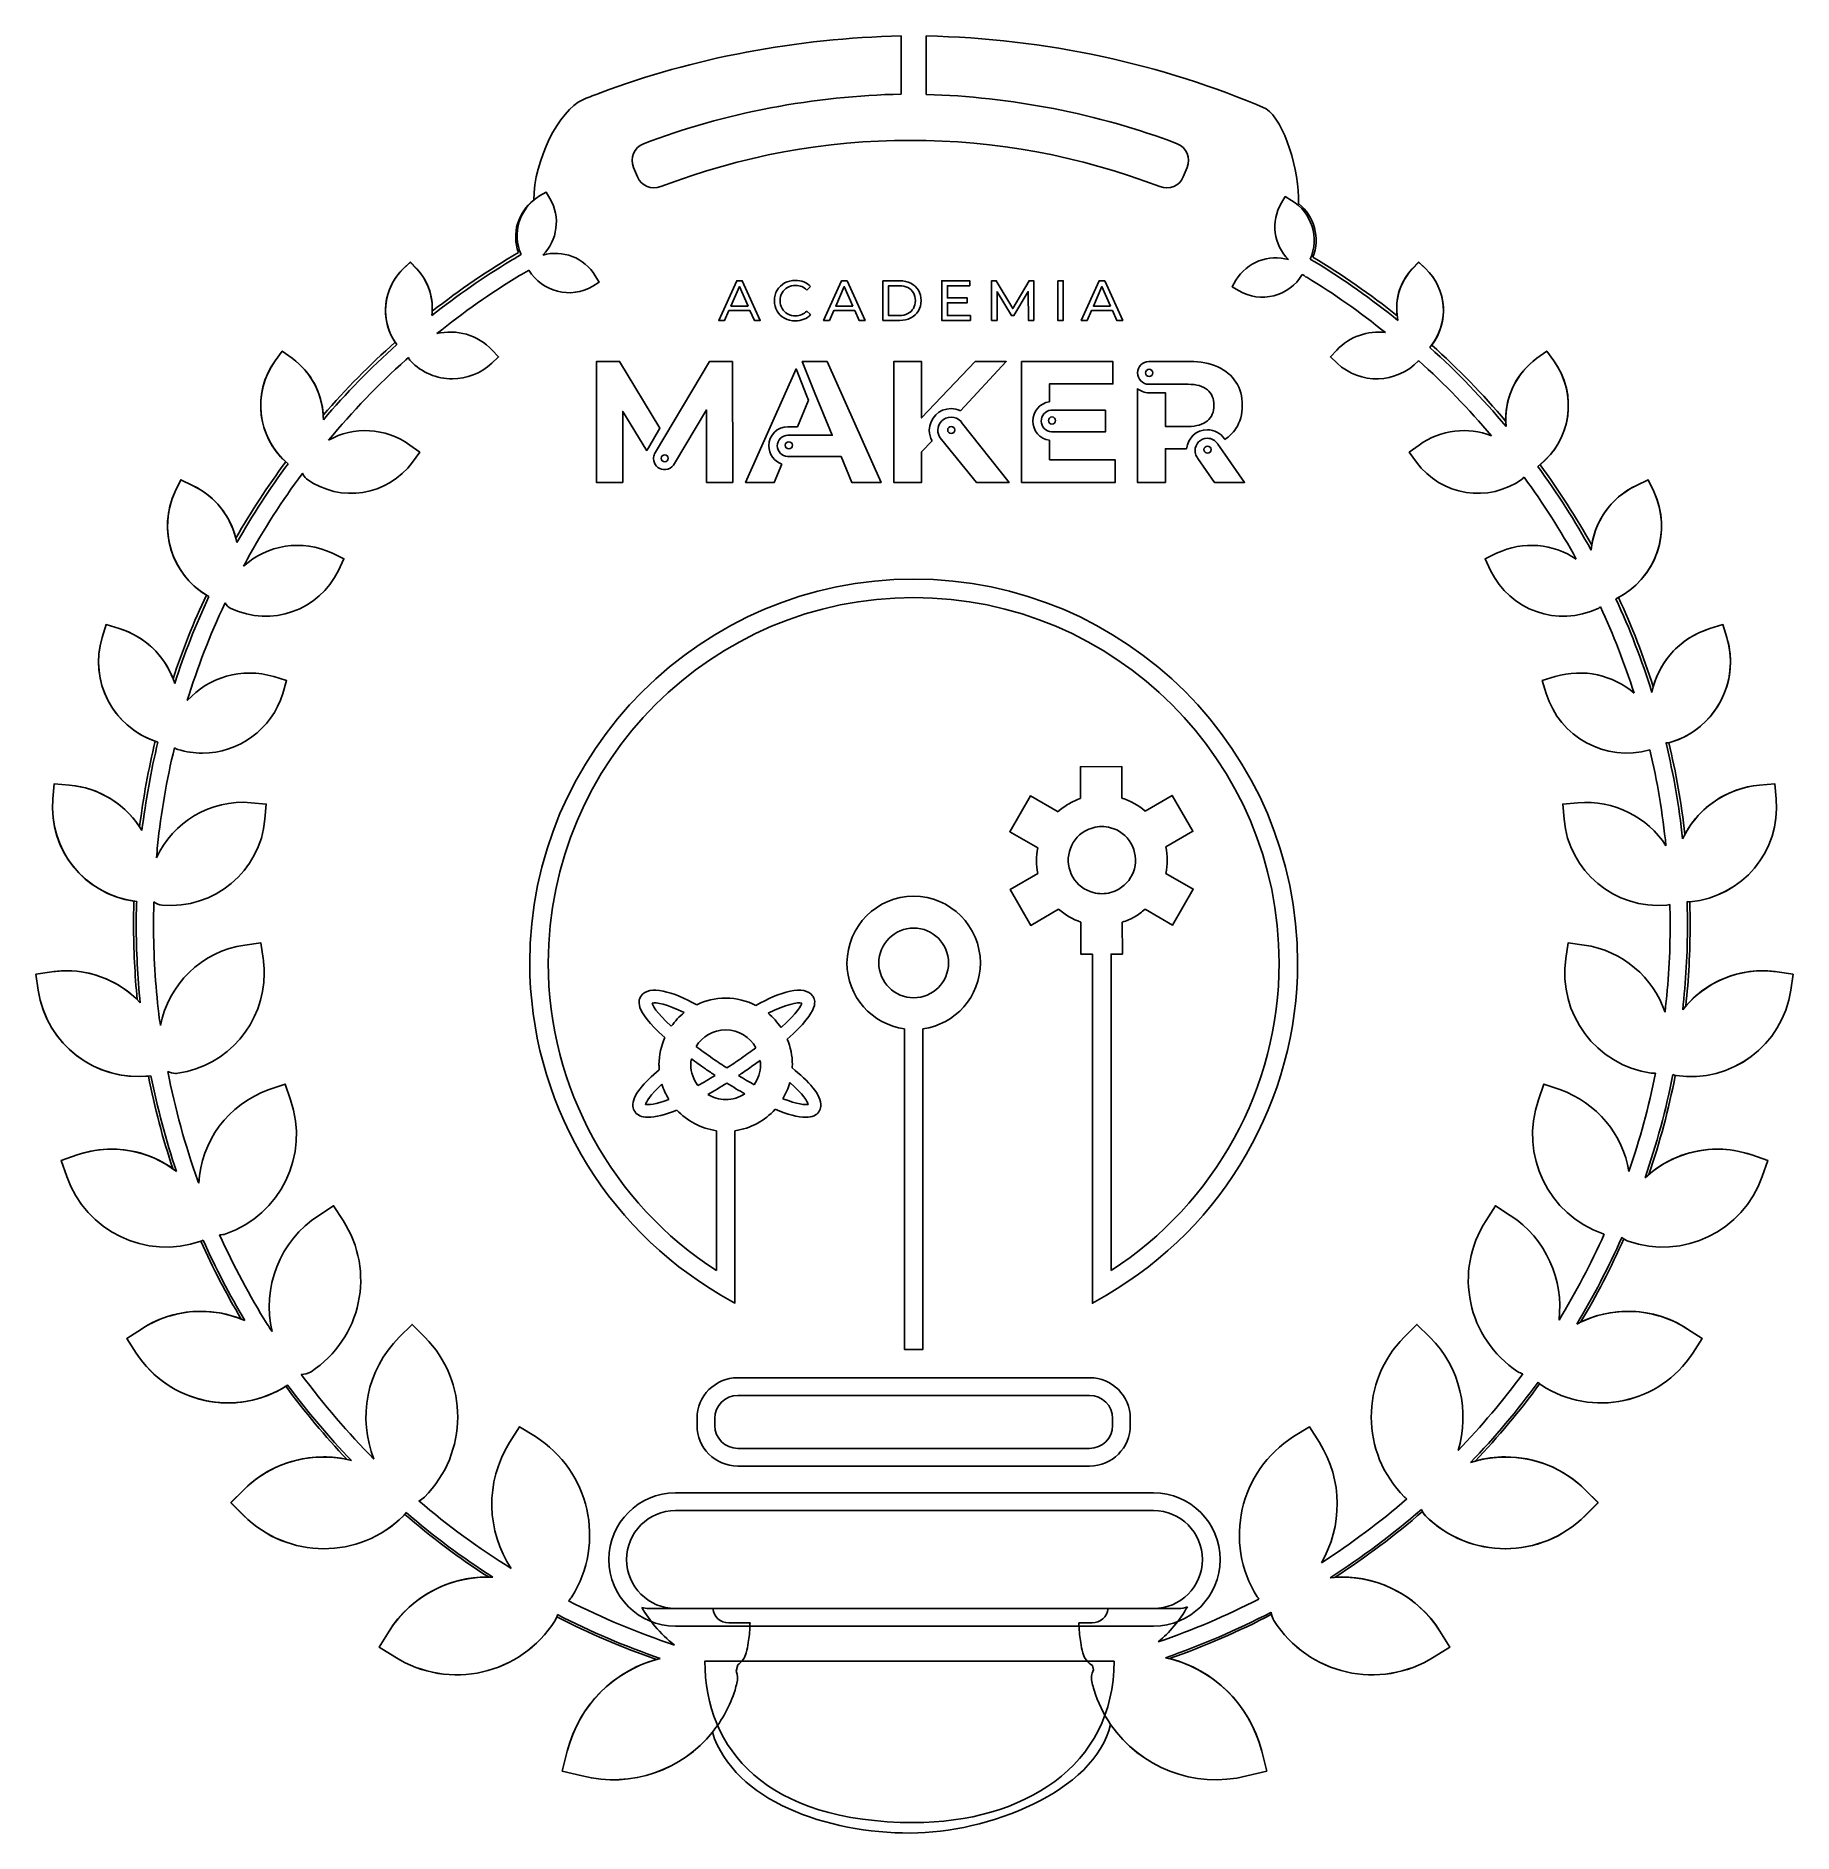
# Model space of a CAD drawing. Extents: x 56.4 to 126.1, y 203.2 to 274.6.
import ezdxf

# ---------------------------------------------------------------- set-up
doc = ezdxf.new("R2010")
doc.units = 0
doc.layers.add('Capa_1', color=7, linetype='CONTINUOUS')

msp = doc.modelspace()

# ---------------------------------------------------------------- linework, layer by layer
at = {"layer": 'Capa_1', "color": 3}
for points in [[(90.726964, 274.5511), (90.726964, 272.240709)], [(91.73105, 272.23008), (91.73105, 274.5511)], [(101.934894, 268.956347), (102.090786, 269.331905)], [(70.976149, 265.318039), (71.241874, 265.569592), (71.493427, 265.303867)], [(111.029778, 265.303867), (111.281331, 265.569592), (111.547056, 265.318039)], [(65.874227, 261.64749), (66.157667, 262.03722), (66.547398, 261.75378)], [(115.975807, 261.75378), (116.365537, 262.03722), (116.648978, 261.64749)], [(114.735757, 259.255964), (114.735757, 259.312652)], [(61.909609, 256.460536), (62.132818, 256.924669), (62.593408, 256.70146)], [(119.929797, 256.70146), (120.390387, 256.924669), (120.613596, 256.460536)], [(59.007891, 250.664186), (59.163783, 251.174378), (59.673975, 251.018486)], [(122.84923, 251.018486), (123.359422, 251.174378), (123.515314, 250.664186)], [(57.048611, 244.25844), (57.101756, 244.857207), (57.704067, 244.804062)], [(124.819138, 244.804062), (125.421448, 244.857207), (125.474594, 244.25844)], [(122.066226, 240.169817), (122.044968, 240.169817)], [(56.467559, 236.658702), (56.375441, 237.2929), (57.009638, 237.385018)], [(125.513567, 237.385018), (126.147764, 237.2929), (126.055646, 236.658702)], [(57.60132, 229.260916), (57.381653, 229.895113), (58.012308, 230.114779)], [(124.510897, 230.114779), (125.141551, 229.895113), (124.921885, 229.260916)], [(62.922907, 226.69224), (62.919364, 226.688697)], [(60.361317, 222.242231), (59.982216, 222.823283), (60.563269, 223.202384)], [(121.959936, 223.202384), (122.540989, 222.823283), (122.161887, 222.242231)], [(116.160043, 220.970293), (116.08564, 221.023438)], [(64.623548, 215.801054), (64.116899, 216.307704), (64.627091, 216.817896)], [(117.896114, 216.817896), (118.406306, 216.307704), (117.899657, 215.801054)], [(74.303027, 213.356384), (74.342, 213.356384)], [(70.625392, 210.181855), (70.001824, 210.575128), (70.395097, 211.198696)], [(112.128108, 211.198696), (112.524924, 210.575128), (111.897813, 210.181855)], [(78.062151, 205.455491), (77.275605, 205.650356), (77.474013, 206.436902)], [(105.049192, 206.436902), (105.2476, 205.650356), (104.461053, 205.455491)]]:
    msp.add_lwpolyline(points, dxfattribs=at)
at = {"layer": 'Capa_1', "color": 7}
for points in [[(76.375329, 268.195665), (76.630425, 268.348014), (76.782774, 268.096461)], [(105.831841, 267.919311), (105.980647, 268.170864), (106.235743, 268.022058)], [(70.975795, 265.318748), (71.24152, 265.570301), (71.493073, 265.304576)], [(107.15338, 265.584473), (107.164009, 265.577387)], [(111.029423, 265.304576), (111.280976, 265.570301), (111.546701, 265.318748)], [(78.586161, 265.021136), (78.73851, 264.769583), (78.483414, 264.617234)], [(90.00986, 264.827334), (90.672756, 264.827334)], [(90.672756, 263.254241), (90.00986, 263.254241), (90.00986, 264.827334)], [(104.127657, 264.440083), (103.872561, 264.592433), (104.02491, 264.847529)], [(106.841596, 264.967991), (106.791994, 264.985706), (106.760107, 265.017593)], [(87.129046, 264.600581), (86.983074, 264.458861)], [(90.659292, 264.63176), (90.234486, 264.63176), (90.234486, 263.449815), (90.659292, 263.449815)], [(86.983074, 263.625193), (87.129046, 263.483473)], [(65.873873, 261.648199), (66.157313, 262.037929), (66.547043, 261.754489)], [(74.493995, 262.073359), (74.745548, 261.807634), (74.479823, 261.556081)], [(108.042673, 261.556081), (107.776948, 261.807634), (108.028501, 262.073359)], [(115.975453, 261.754489), (116.365183, 262.037929), (116.648623, 261.648199)], [(71.167117, 261.77929), (71.067913, 261.694258)], [(79.553046, 261.623043), (78.633992, 261.623043), (78.633992, 256.822631), (79.676697, 256.822631), (79.676697, 259.640734), (80.628347, 258.076853)], [(80.637205, 258.096694), (80.647479, 258.116535), (80.693184, 258.192355), (81.15094, 258.971107), (79.553046, 261.623398), (79.553046, 261.623043)], [(84.031754, 261.623043), (83.119431, 261.623043), (81.349702, 258.639482), (81.348639, 258.641253), (80.981939, 258.018394), (80.94332, 257.953911), (80.941549, 257.950368)], [(81.729512, 257.575164), (82.996135, 259.702382), (83.003575, 256.821568), (84.045926, 256.821568), (84.032463, 261.622689), (84.031754, 261.623043)], [(86.99016, 260.242336), (86.561103, 261.327911), (84.55293, 256.822631), (85.691296, 256.822631), (85.992805, 257.552843)], [(86.215306, 257.851164), (88.346067, 257.851164), (88.771581, 256.822277), (89.937583, 256.822277), (87.790524, 261.623398), (87.79017, 261.623043)], [(87.79017, 261.623043), (86.807341, 261.623043), (87.30159, 260.370947), (87.996018, 258.694044), (86.473591, 258.694044), (86.474299, 258.695816), (86.238335, 258.697587), (86.234792, 258.697587)], [(93.667655, 261.623043), (91.5415, 259.380323), (91.5415, 261.623043), (90.4375, 261.623043), (90.4375, 256.822631), (91.5415, 256.822631), (91.5415, 258.035755), (91.959219, 258.471544)], [(93.085894, 259.668369), (94.90239, 261.623043), (93.667655, 261.623043)], [(96.616849, 260.021961), (96.616849, 260.731978), (99.140883, 260.731978), (99.140883, 261.623043), (95.512495, 261.623043), (95.512495, 256.822631), (99.229812, 256.822631), (99.229812, 257.713696), (96.616849, 257.713696)], [(102.193178, 261.623043), (101.867577, 261.623043), (101.867577, 261.622335), (100.563398, 261.622335)], [(100.1145, 260.553765), (100.1145, 256.822277), (101.22523, 256.822277), (101.22523, 258.15976), (102.067402, 258.15976)], [(100.563043, 260.718515), (101.911155, 260.717806), (102.130821, 260.717806)], [(104.023847, 260.806736), (104.024201, 260.806736)], [(86.232667, 259.034881), (86.613185, 259.032755), (87.051808, 260.092467), (86.989806, 260.24269), (86.99016, 260.242336)], [(102.130821, 259.044801), (101.22523, 259.044801), (101.22523, 260.37945), (100.563043, 260.380158)], [(92.280215, 258.592714), (92.330172, 258.530712), (93.722571, 256.821568), (95.018955, 256.821568), (93.132661, 259.204591), (93.133016, 259.204945)], [(93.133016, 259.204945), (93.109278, 259.234706)], [(96.698692, 258.824781), (98.845751, 258.824781), (98.845751, 259.688919), (96.671057, 259.688919), (96.671411, 259.688565)], [(96.616849, 257.713696), (96.616849, 258.494573)], [(103.297886, 258.355688), (103.290446, 258.365962), (103.291154, 258.365962)], [(103.492397, 258.076145), (103.308161, 258.340453)], [(103.567863, 258.557284), (103.588766, 258.527523)], [(71.223805, 258.303605), (71.613535, 258.020165), (71.330095, 257.630435)], [(102.467052, 257.843724), (102.481579, 257.82282), (102.513111, 257.777115)], [(102.51382, 257.776053), (103.173881, 256.822631), (104.367518, 256.822631), (103.492751, 258.076145), (103.492397, 258.076145)], [(111.192401, 257.630435), (110.908961, 258.020165), (111.298691, 258.303605)], [(61.909255, 256.461245), (62.132464, 256.925378), (62.593054, 256.702169)], [(81.299392, 257.329634), (81.37344, 257.329634)], [(81.689476, 257.507847), (81.728803, 257.574101)], [(119.929442, 256.702169), (120.390032, 256.925378), (120.613242, 256.461245)], [(64.761371, 253.761478), (64.718855, 253.679989)], [(68.144937, 254.009488), (68.605527, 253.789822), (68.385861, 253.329232)], [(114.136635, 253.329232), (113.916969, 253.789822), (114.377559, 254.009488)], [(91.231133, 252.984143), (91.230424, 252.984852)], [(59.007537, 250.664895), (59.163429, 251.175087), (59.673621, 251.019195)], [(122.848875, 251.019195), (123.359067, 251.175087), (123.51496, 250.664895)], [(65.820728, 249.109517), (66.33092, 248.953625), (66.175028, 248.443433)], [(116.347468, 248.443433), (116.191576, 248.953625), (116.701768, 249.109517)], [(99.500852, 244.285367), (99.497663, 245.538172), (97.853002, 245.53144), (97.856191, 244.275446)], [(57.048257, 244.259149), (57.101402, 244.857916), (57.703712, 244.804771)], [(124.818784, 244.804771), (125.421094, 244.857916), (125.474239, 244.259149)], [(64.924349, 244.103257), (65.523116, 244.046569), (65.469971, 243.447801)], [(96.961937, 243.746122), (95.863252, 244.375713), (95.045882, 242.948947), (96.154487, 242.312624)], [(101.242237, 242.345928), (102.317538, 242.968788), (101.490247, 244.392365), (100.418489, 243.769506)], [(117.052525, 243.447801), (116.99938, 244.046569), (117.598148, 244.103257)], [(96.161219, 241.294365), (95.055802, 240.651311), (95.879904, 239.231276), (96.985321, 239.871142)], [(100.414946, 239.871142), (101.506899, 239.244739), (102.327458, 240.671506), (101.242237, 241.294365)], [(98.702968, 240.489041), (98.702614, 240.488687)], [(97.869654, 239.362012), (97.872843, 238.082635), (98.328473, 238.085823), (98.328473, 224.2295), (98.881181, 224.551204)], [(99.065063, 225.522695), (99.065063, 238.089366), (99.51715, 238.089366), (99.513961, 239.358824)], [(64.669253, 238.45217), (65.30345, 238.544288), (65.395568, 237.910091)], [(117.126928, 237.910091), (117.219046, 238.544288), (117.853244, 238.45217)], [(56.467205, 236.659411), (56.375087, 237.293608), (57.009284, 237.385726)], [(125.513212, 237.385726), (126.147409, 237.293608), (126.055291, 236.659411)], [(61.253799, 235.71343), (61.257342, 235.688629)], [(90.861952, 235.122457), (90.861952, 222.391391), (91.595353, 222.391391), (91.595353, 235.122457)], [(82.377527, 233.699588), (82.377881, 233.699588)], [(65.636492, 232.708965), (66.267146, 232.928631), (66.486812, 232.297977)], [(86.309904, 232.98957), (86.310258, 232.989216)], [(116.035684, 232.297977), (116.25535, 232.928631), (116.886004, 232.708965)], [(80.585831, 232.121535), (80.585831, 232.121889)], [(83.058137, 232.513745), (83.057783, 232.513745)], [(83.396494, 231.079184), (83.396494, 225.522695)], [(83.577187, 224.551913), (84.129895, 224.230209), (84.129895, 231.079538)], [(57.600965, 229.261625), (57.381299, 229.895822), (58.011953, 230.115488)], [(124.510543, 230.115488), (125.141197, 229.895822), (124.921531, 229.261625)], [(67.606401, 227.716876), (68.190996, 228.095977), (68.570097, 227.514925)], [(113.955942, 227.514925), (114.3315, 228.095977), (114.916096, 227.716876)], [(119.351933, 226.848841), (119.34839, 226.838212)], [(70.802188, 222.880679), (71.308837, 223.387329), (71.815486, 222.880679)], [(110.70701, 222.880679), (111.213659, 223.387329), (111.723852, 222.880679)], [(60.360963, 222.242939), (59.981862, 222.823991), (60.562914, 223.203093)], [(121.959582, 223.203093), (122.540634, 222.823991), (122.161533, 222.242939)], [(98.214388, 221.268614), (84.244334, 221.268614)], [(84.244334, 220.5671), (98.214388, 220.5671)], [(75.18488, 218.696395), (75.578153, 219.323506), (76.205265, 218.930233)], [(82.625183, 219.653005), (82.625183, 219.376651)], [(83.33024, 219.376651), (83.33024, 219.653005)], [(99.128482, 219.653005), (99.128482, 219.376651)], [(99.829997, 219.376651), (99.829997, 219.653005)], [(106.317232, 218.930233), (106.944343, 219.323506), (107.337616, 218.696395)], [(98.214388, 218.462557), (84.244334, 218.462557)], [(84.244334, 217.7575), (98.214388, 217.7575)], [(64.623194, 215.801763), (64.116544, 216.308412), (64.626737, 216.818604)], [(81.769194, 216.694954), (100.754011, 216.694954)], [(117.89576, 216.818604), (118.405952, 216.308412), (117.899303, 215.801763)], [(100.754011, 215.991668), (81.769194, 215.991668)], [(80.708419, 212.10287), (83.252294, 212.10287)], [(81.769194, 212.104287), (100.754011, 212.104287)], [(98.947789, 212.10287), (101.750303, 212.10287)], [(100.754011, 211.401001), (81.769194, 211.401001)], [(83.886491, 211.532447), (84.729725, 211.532447)], [(97.792771, 211.532447), (98.313592, 211.532447)], [(70.625038, 210.182563), (70.001469, 210.575836), (70.394743, 211.199404)], [(112.127754, 211.199404), (112.52457, 210.575836), (111.897459, 210.182563)], [(84.240791, 209.867236), (84.184103, 209.61214)], [(98.363194, 209.665285), (98.324221, 209.838892)], [(78.061797, 205.4562), (77.275251, 205.651065), (77.473659, 206.437611)], [(105.048837, 206.437611), (105.247245, 205.651065), (104.460699, 205.4562)]]:
    msp.add_lwpolyline(points, dxfattribs=at)
for points in [[(84.728663, 263.647514), (83.892514, 263.647514), (83.719616, 263.254241), (83.488258, 263.254241), (84.200755, 264.827334), (84.423256, 264.827334), (85.137879, 263.254241), (84.901915, 263.254241), (84.729017, 263.647514)], [(88.890626, 263.647514), (88.054478, 263.647514), (87.881579, 263.254241), (87.650221, 263.254241), (88.362719, 264.827334), (88.585219, 264.827334), (89.299843, 263.254241), (89.063879, 263.254241), (88.89098, 263.647514)], [(93.483773, 263.44946), (93.483773, 263.253887), (92.342218, 263.253887), (92.342218, 264.826979), (93.45224, 264.826979), (93.45224, 264.631406), (92.566844, 264.631406), (92.566844, 264.14814), (93.355516, 264.14814), (93.355516, 263.957172), (92.566844, 263.957172), (92.566844, 263.44946)], [(95.782826, 263.254241), (95.7807, 264.400402), (95.212049, 263.445209), (95.108593, 263.445209), (94.539941, 264.39367), (94.539941, 263.254241), (94.324173, 263.254241), (94.324173, 264.827334), (94.508409, 264.827334), (95.164573, 263.721563), (95.811879, 264.827334), (95.996115, 264.827334), (95.998241, 263.254241), (95.782472, 263.254241)], [(96.946702, 264.827334), (97.171328, 264.827334), (97.171328, 263.254241), (96.946702, 263.254241)], [(99.122105, 263.647514), (98.285957, 263.647514), (98.113058, 263.254241), (97.8817, 263.254241), (98.594198, 264.827334), (98.816698, 264.827334), (99.531322, 263.254241), (99.295358, 263.254241), (99.122459, 263.647514)], [(84.650008, 263.827144), (84.310588, 264.598101), (83.971169, 263.827144)], [(88.811971, 263.827144), (88.472552, 264.598101), (88.133132, 263.827144)], [(99.04345, 263.827144), (98.704031, 264.598101), (98.364611, 263.827144), (99.043096, 263.827144)], [(86.102993, 263.34069)], [(100.579696, 261.031008)], [(96.719596, 259.138336)], [(92.719193, 258.763133)], [(81.342971, 257.637875)], [(86.271285, 258.154445)], [(102.897527, 257.982964)], [(91.230424, 240.387711)], [(91.230424, 236.355067)], [(86.78254, 236.147802)], [(81.60409, 235.223433)], [(83.761069, 235.082776)], [(85.131147, 233.866818)], [(121.374987, 233.304189)], [(98.214388, 221.268614)], [(100.754011, 211.401001)]]:
    msp.add_lwpolyline(points, close=True, dxfattribs=at)
at = {"layer": 'Capa_1', "color": 3}
msp.add_lwpolyline([(121.471002, 233.275136)], close=True, dxfattribs=at)
at = {"layer": 'Capa_1', "color": 4}
for points in [[(82.940155, 210.020294), (82.940155, 210.020294), (99.189068, 210.020294), (99.189068, 210.020294)], [(91.235739, 203.605336), (91.235384, 203.605336)]]:
    msp.add_lwpolyline(points, dxfattribs=at)
msp.add_lwpolyline([(91.235384, 203.605336)], close=True, dxfattribs=at)
at = {"layer": 'Capa_1', "color": 3}
for points in [[(78.788467, 272.290666), (82.434215, 273.672436), (86.620625, 274.466068), (90.726964, 274.5511)], [(91.73105, 274.5511), (96.42907, 274.451896), (101.148347, 273.431512), (105.219256, 271.660011)], [(76.145388, 268.035521), (76.148931, 269.612157), (77.133885, 271.582065), (78.090495, 272.017854)], [(78.090495, 272.017854), (78.10821, 272.028483), (78.125925, 272.035569), (78.14364, 272.042655)], [(78.14364, 272.042655), (78.352678, 272.127687), (78.565258, 272.209177), (78.777838, 272.287123)], [(78.777838, 272.287123), (78.781381, 272.290666), (78.784924, 272.290666), (78.788467, 272.290666)], [(90.726964, 272.240709), (87.339854, 272.169849), (83.713238, 271.510851), (80.499736, 270.270801)], [(101.693969, 270.270801), (98.565499, 271.475421), (95.029584, 272.130876), (91.73105, 272.23008)], [(105.219256, 271.660011), (105.952657, 271.178163), (106.55851, 269.194082), (106.508908, 267.893801)], [(81.187079, 268.566617), (87.564481, 271.018374), (94.629225, 271.018374), (101.006627, 268.566617)], [(80.499736, 270.270801), (80.127721, 270.129081), (79.950571, 269.700377), (80.10292, 269.331905)], [(102.090786, 269.331905), (102.243135, 269.700377), (102.065985, 270.129081), (101.693969, 270.270801)], [(80.10292, 269.331905), (80.156065, 269.2079), (80.20921, 269.080352), (80.258812, 268.956347)], [(80.258812, 268.956347), (80.411161, 268.594961), (80.818606, 268.424897), (81.187079, 268.566617)], [(101.006627, 268.566617), (101.375099, 268.424897), (101.786087, 268.594961), (101.934894, 268.956347)], [(75.532449, 265.952236), (75.26318, 266.69981), (75.507648, 267.546587), (76.145388, 268.035521)], [(106.508908, 267.893801), (107.146648, 267.390695), (107.376943, 266.52266), (107.079331, 265.768)], [(72.106366, 263.617399), (73.194068, 264.467719), (74.338457, 265.247179), (75.532449, 265.952236)], [(107.079331, 265.768), (108.248522, 265.066486), (109.36811, 264.287026), (110.43101, 263.436706)], [(70.639564, 262.39152), (70.030168, 263.298529), (70.15063, 264.542122), (70.976149, 265.318039)], [(71.493427, 265.303867), (71.907958, 264.864535), (72.113452, 264.297655), (72.113452, 263.734318)], [(110.409752, 263.737861), (110.409752, 264.301198), (110.615246, 264.864535), (111.029778, 265.303867)], [(111.547056, 265.318039), (112.408005, 264.510235), (112.500123, 263.188695), (111.802152, 262.271058)], [(72.113452, 263.734318), (72.113452, 263.695345), (72.113452, 263.656372), (72.106366, 263.617399)], [(110.43101, 263.436706), (110.416838, 263.53591), (110.409752, 263.635114), (110.409752, 263.737861)], [(67.787448, 259.500431), (68.673198, 260.524359), (69.626266, 261.491598), (70.639564, 262.39152)], [(111.802152, 262.271058), (112.847337, 261.335706), (113.828749, 260.329493), (114.735757, 259.255964)], [(66.292301, 257.636813), (65.162084, 258.657197), (64.960133, 260.386182), (65.874227, 261.64749)], [(66.547398, 261.75378), (67.3056, 261.201072), (67.73076, 260.368467), (67.787448, 259.500431)], [(114.735757, 259.312652), (114.735757, 260.244461), (115.16446, 261.162099), (115.975807, 261.75378)], [(116.648978, 261.64749), (117.598502, 260.340123), (117.346949, 258.522563), (116.099812, 257.523437)], [(64.315307, 254.607547), (64.914074, 255.656275), (65.576615, 256.669573), (66.292301, 257.636813)], [(116.099812, 257.523437), (116.847386, 256.506595), (117.534728, 255.440152), (118.154753, 254.331192)], [(63.142573, 252.350655), (61.750174, 253.186803), (61.197466, 254.961847), (61.909609, 256.460536)], [(62.593408, 256.70146), (63.486245, 256.279843), (64.088555, 255.49684), (64.315307, 254.607547)], [(118.154753, 254.331192), (118.314188, 255.330319), (118.948385, 256.237327), (119.929797, 256.70146)], [(120.613596, 256.460536), (121.354083, 254.905159), (120.726972, 253.048626), (119.21411, 252.254994)], [(61.817491, 249.023777), (62.196592, 250.164623), (62.639467, 251.277125), (63.142573, 252.350655)], [(119.21411, 252.254994), (119.745561, 251.107061), (120.209694, 249.920156), (120.595881, 248.697821)], [(61.112434, 246.543676), (59.422422, 247.121185), (58.483527, 248.942288), (59.007891, 250.664186)], [(59.673975, 251.018486), (60.697903, 250.710245), (61.463191, 249.952043), (61.817491, 249.023777)], [(120.595881, 248.697821), (120.886407, 249.77135), (121.708383, 250.674815), (122.84923, 251.018486)], [(123.515314, 250.664186), (124.050307, 248.899772), (123.054724, 247.036153), (121.290309, 246.50116)], [(60.492408, 243.145938), (60.634129, 244.300956), (60.843166, 245.434716), (61.112434, 246.543676)], [(121.290309, 246.50116), (121.261965, 246.494074), (121.237164, 246.486988), (121.212363, 246.483445)], [(121.212363, 246.483445), (121.499346, 245.296539), (121.715469, 244.08129), (121.853646, 242.848326)], [(57.704067, 244.804062), (58.880343, 244.697772), (59.879469, 244.060032), (60.492408, 243.145938)], [(121.853646, 242.848326), (122.431155, 243.918312), (123.518857, 244.687143), (124.819138, 244.804062)], [(60.265656, 240.194618), (58.295748, 240.470972), (56.867918, 242.249558), (57.048611, 244.25844)], [(125.474594, 244.25844), (125.662373, 242.185784), (124.135339, 240.357596), (122.066226, 240.169817)], [(60.251484, 239.284066), (60.251484, 239.588764), (60.255027, 239.893463), (60.265656, 240.194618)], [(122.044968, 240.169817), (122.055597, 239.875748), (122.05914, 239.581678), (122.05914, 239.284066)], [(60.396747, 236.283144), (60.301086, 237.271642), (60.251484, 238.270768), (60.251484, 239.284066)], [(122.05914, 239.284066), (122.05914, 238.185736), (122.002452, 237.098035), (121.889076, 236.028048)], [(57.009638, 237.385018), (57.204503, 237.413362), (57.399368, 237.427534), (57.594234, 237.427534)], [(57.594234, 237.427534), (58.667763, 237.427534), (59.666889, 236.998831), (60.396747, 236.283144)], [(121.889076, 236.028048), (122.633107, 236.896084), (123.73498, 237.427534), (124.928971, 237.427534)], [(124.928971, 237.427534), (125.123836, 237.427534), (125.318701, 237.413362), (125.513567, 237.385018)], [(60.843166, 233.250335), (58.720908, 233.030669), (56.782886, 234.525816), (56.467559, 236.658702)], [(126.055646, 236.658702), (125.733233, 234.465585), (123.69955, 232.94918), (121.506432, 233.26805)], [(61.806862, 229.5727), (61.413589, 230.766691), (61.087633, 231.996113), (60.843166, 233.250335)], [(121.471002, 233.275136), (121.20882, 231.928796), (120.858063, 230.617885), (120.425817, 229.342405)], [(121.506432, 233.26805), (121.495803, 233.271593), (121.481631, 233.271593), (121.471002, 233.275136)], [(58.012308, 230.114779), (58.465812, 230.274214), (58.929945, 230.348617), (59.386992, 230.348617)], [(59.386992, 230.348617), (60.262113, 230.348617), (61.105348, 230.072263), (61.806862, 229.5727)], [(120.425817, 229.342405), (121.176933, 229.987231), (122.137086, 230.348617), (123.136213, 230.348617)], [(123.136213, 230.348617), (123.59326, 230.348617), (124.057393, 230.274214), (124.510897, 230.114779)], [(62.919364, 226.688697), (60.740419, 225.930495), (58.359522, 227.08197), (57.60132, 229.260916)], [(124.921885, 229.260916), (124.163683, 227.08197), (121.782786, 225.930495), (119.603841, 226.688697)], [(64.527887, 223.5992), (63.932663, 224.594783), (63.401212, 225.62934), (62.922907, 226.69224)], [(119.42669, 226.784358), (118.920041, 225.639969), (118.349618, 224.534552), (117.711878, 223.471652)], [(119.603841, 226.688697), (119.540066, 226.713498), (119.479835, 226.745385), (119.42669, 226.784358)], [(60.563269, 223.202384), (61.293127, 223.677146), (62.115103, 223.903898), (62.92645, 223.903898)], [(62.92645, 223.903898), (63.475616, 223.903898), (64.017695, 223.801151), (64.527887, 223.5992)], [(117.711878, 223.471652), (118.300016, 223.758635), (118.944842, 223.903898), (119.596755, 223.903898)], [(119.596755, 223.903898), (120.408102, 223.903898), (121.230078, 223.677146), (121.959936, 223.202384)], [(66.295844, 220.927777), (64.294049, 219.677098), (61.654513, 220.254607), (60.361317, 222.242231)], [(122.161887, 222.242231), (120.85452, 220.233349), (118.168925, 219.662926), (116.160043, 220.970293)], [(68.729886, 218.026059), (67.858308, 218.940153), (67.046961, 219.910936), (66.295844, 220.927777)], [(116.08564, 221.023438), (115.299094, 219.942823), (114.438145, 218.918895), (113.520507, 217.955199)], [(64.627091, 216.817896), (65.502212, 217.689474), (66.650145, 218.125263), (67.794534, 218.125263)], [(67.794534, 218.125263), (68.106318, 218.125263), (68.421645, 218.093376), (68.729886, 218.026059)], [(113.520507, 217.955199), (113.913781, 218.068575), (114.324769, 218.125263), (114.732214, 218.125263)], [(114.732214, 218.125263), (115.876603, 218.125263), (117.020993, 217.689474), (117.896114, 216.817896)], [(70.972606, 215.786882), (69.215277, 214.03664), (66.37379, 214.043726), (64.623548, 215.801054)], [(71.018665, 215.84357), (71.008036, 215.822312), (70.990321, 215.804597), (70.972606, 215.786882)], [(74.342, 213.356384), (73.176353, 214.1075), (72.067393, 214.940105), (71.018665, 215.84357)], [(111.430137, 215.956946), (110.338892, 215.010965), (109.180331, 214.139387), (107.965082, 213.349298)], [(111.550599, 215.786882), (111.500997, 215.836484), (111.458481, 215.893172), (111.430137, 215.956946)], [(117.899657, 215.801054), (116.149414, 214.043726), (113.307927, 214.03664), (111.550599, 215.786882)], [(70.395097, 211.198696), (71.270218, 212.591095), (72.768908, 213.356384), (74.303027, 213.356384)], [(107.965082, 213.349298), (108.050114, 213.352841), (108.135146, 213.356384), (108.220178, 213.356384)], [(108.220178, 213.356384), (109.754297, 213.356384), (111.252987, 212.591095), (112.128108, 211.198696)], [(76.988622, 211.627399), (75.631653, 209.469711), (72.78308, 208.821342), (70.625392, 210.181855)], [(77.059482, 211.776205), (77.041767, 211.726603), (77.020509, 211.677001), (76.988622, 211.627399)], [(81.020557, 210.08265), (79.652959, 210.557413), (78.33142, 211.124293), (77.059482, 211.776205)], [(105.438922, 211.875409), (104.142183, 211.195153), (102.788757, 210.607015), (101.389271, 210.11808)], [(105.534583, 211.627399), (105.484981, 211.705345), (105.453094, 211.790377), (105.438922, 211.875409)], [(111.897813, 210.181855), (109.740125, 208.821342), (106.891552, 209.469711), (105.534583, 211.627399)], [(77.474013, 206.436902), (77.93106, 208.265091), (79.327003, 209.607888), (81.020557, 210.08265)], [(101.389271, 210.11808), (103.132428, 209.668119), (104.581515, 208.307607), (105.049192, 206.436902)], [(83.234933, 207.188018), (82.037399, 205.699958), (80.039146, 204.959471), (78.062151, 205.455491)], [(91.100396, 203.18797), (87.791233, 203.18797), (84.113597, 204.445736), (83.234933, 207.188018)], [(99.050891, 207.503346), (98.417756, 204.803224), (94.137102, 203.18797), (91.100396, 203.18797)], [(104.461053, 205.455491), (102.349425, 204.927584), (100.216538, 205.806248), (99.050891, 207.503346)]]:
    msp.add_open_spline(points, degree=3, dxfattribs=at)
at = {"layer": 'Capa_1', "color": 7}
for points in [[(75.638384, 265.871456), (75.269912, 266.711147), (75.567524, 267.713817), (76.375329, 268.195665)], [(76.782774, 268.096461), (77.222106, 267.35243), (77.080386, 266.43125), (76.499334, 265.846655)], [(106.111738, 265.669505), (105.530685, 266.2541), (105.388965, 267.17528), (105.831841, 267.919311)], [(106.235743, 268.022058), (107.04709, 267.536667), (107.344702, 266.533997), (106.972687, 265.690763)], [(72.095383, 263.4445), (73.087423, 264.231046), (74.136152, 264.964448), (75.223853, 265.619903)], [(75.223853, 265.619903), (75.372659, 265.712021), (75.507293, 265.79351), (75.638384, 265.871456)], [(76.499334, 265.846655), (77.282337, 266.069864), (78.150372, 265.754537), (78.586161, 265.021136)], [(104.02491, 264.847529), (104.464242, 265.58093), (105.328734, 265.892714), (106.111738, 265.669505)], [(106.972687, 265.690763), (107.032918, 265.655333), (107.093149, 265.619903), (107.15338, 265.584473)], [(107.164009, 265.577387), (108.315484, 264.875873), (109.413815, 264.096412), (110.459, 263.253178)], [(70.706527, 262.293025), (70.022727, 263.210662), (70.121931, 264.514487), (70.975795, 265.318748)], [(71.493073, 265.304576), (71.982007, 264.787298), (72.180415, 264.099955), (72.095383, 263.4445)], [(75.581696, 265.031765), (74.433764, 264.340879), (73.331891, 263.568505), (72.297334, 262.728814)], [(75.950168, 265.254974), (75.833249, 265.187657), (75.712787, 265.113254), (75.581696, 265.031765)], [(78.483414, 264.617234), (77.608293, 264.092869), (76.474533, 264.379852), (75.950168, 265.254974)], [(86.10441, 264.740884), (86.231604, 264.810681), (86.374032, 264.845403), (86.531342, 264.845403)], [(86.531342, 264.845403), (86.654284, 264.845403), (86.766597, 264.824853), (86.868281, 264.783755)], [(86.868281, 264.783755), (86.970319, 264.742656), (87.057123, 264.681362), (87.129046, 264.600581)], [(90.672756, 264.827334), (90.838922, 264.827334), (90.986666, 264.794384), (91.115631, 264.728484)], [(106.660903, 265.077824), (106.136539, 264.202702), (105.002778, 263.919262), (104.127657, 264.440083)], [(106.760107, 265.017593), (106.72822, 265.038851), (106.69279, 265.056566), (106.660903, 265.077824)], [(109.959437, 262.774873), (108.963854, 263.575591), (107.918668, 264.312535), (106.841596, 264.967991)], [(110.459, 263.253178), (110.306651, 263.965321), (110.49443, 264.734153), (111.029423, 265.304576)], [(111.546701, 265.318748), (112.435995, 264.4826), (112.503312, 263.104372), (111.723852, 262.183192)], [(85.697673, 264.040787), (85.697673, 264.193491), (85.733458, 264.330959), (85.805381, 264.453193)], [(85.805381, 264.453193), (85.877303, 264.575426), (85.976862, 264.671087), (86.10441, 264.740884)], [(86.002371, 264.349737), (85.949226, 264.257619), (85.922654, 264.154518), (85.922654, 264.040787)], [(86.223809, 264.566569), (86.129565, 264.514132), (86.055516, 264.441855), (86.002371, 264.349737)], [(86.540553, 264.645223), (86.423634, 264.645223), (86.318053, 264.619005), (86.223809, 264.566569)], [(86.983074, 264.458861), (86.864738, 264.583221), (86.716995, 264.645223), (86.540553, 264.645223)], [(90.995169, 264.557711), (90.898445, 264.607313), (90.786486, 264.63176), (90.659292, 264.63176)], [(91.218732, 264.349737), (91.166296, 264.439021), (91.091893, 264.508109), (90.995169, 264.557711)], [(91.115631, 264.728484), (91.244596, 264.662584), (91.344509, 264.570112), (91.415723, 264.451067)], [(91.297387, 264.040787), (91.297387, 264.157706), (91.271169, 264.260808), (91.218732, 264.349737)], [(91.415723, 264.451067), (91.486937, 264.332022), (91.522367, 264.195262), (91.522367, 264.040787)], [(85.805381, 263.628382), (85.733458, 263.750615), (85.697673, 263.888084), (85.697673, 264.040787)], [(86.102993, 263.34069), (85.976508, 263.410487), (85.877303, 263.506148), (85.805381, 263.628382)], [(85.922654, 264.040787), (85.922654, 263.927057), (85.949226, 263.823956), (86.002371, 263.731838)], [(86.002371, 263.731838), (86.055516, 263.63972), (86.129211, 263.567442), (86.223809, 263.515006)], [(86.528861, 263.236172), (86.371552, 263.236172), (86.229478, 263.270893), (86.102993, 263.34069)], [(86.223809, 263.515006), (86.318053, 263.462569), (86.423634, 263.436351), (86.540553, 263.436351)], [(86.540553, 263.436351), (86.715932, 263.436351), (86.863321, 263.499417), (86.983074, 263.625193)], [(87.129046, 263.483473), (87.057123, 263.402693), (86.969965, 263.341045), (86.867218, 263.299237)], [(90.659292, 263.449815), (90.786486, 263.449815), (90.898445, 263.474616), (90.995169, 263.523863)], [(91.115631, 263.353091), (90.986666, 263.287191), (90.839277, 263.254241), (90.672756, 263.254241)], [(90.995169, 263.523863), (91.091893, 263.573465), (91.166296, 263.642554), (91.218732, 263.731838)], [(91.415723, 263.630508), (91.344509, 263.511463), (91.244596, 263.418991), (91.115631, 263.353091)], [(91.218732, 263.731838), (91.271169, 263.821121), (91.297387, 263.923868), (91.297387, 264.040787)], [(91.522367, 264.040787), (91.522367, 263.886312), (91.486937, 263.749907), (91.415723, 263.630508)], [(72.297334, 262.728814), (73.066165, 262.91305), (73.912943, 262.693384), (74.493995, 262.073359)], [(86.867218, 263.299237), (86.764471, 263.25743), (86.651804, 263.236172), (86.528861, 263.236172)], [(108.028501, 262.073359), (108.545779, 262.622524), (109.265009, 262.856362), (109.959437, 262.774873)], [(67.787094, 259.309818), (68.676387, 260.35146), (69.661341, 261.361215), (70.706527, 262.293025)], [(111.723852, 262.183192), (112.818639, 261.198237), (113.828394, 260.149509), (114.749575, 259.047636)], [(66.384065, 257.563118), (65.172359, 258.569331), (64.934978, 260.355003), (65.873873, 261.648199)], [(66.547043, 261.754489), (67.358391, 261.162807), (67.787094, 260.241627), (67.787094, 259.309818)], [(71.067913, 261.694258), (69.966039, 260.70576), (68.935026, 259.632231), (67.996131, 258.502013)], [(71.245063, 261.651742), (71.209633, 261.690715), (71.184832, 261.733231), (71.167117, 261.77929)], [(72.910273, 260.936055), (72.300877, 260.936055), (71.695024, 261.173436), (71.245063, 261.651742)], [(74.479823, 261.556081), (74.036948, 261.141549), (73.473611, 260.936055), (72.910273, 260.936055)], [(100.245591, 261.489118), (100.16481, 261.407629), (100.1145, 261.295316), (100.1145, 261.169893)], [(100.563398, 261.622335), (100.439038, 261.621272), (100.326725, 261.570607), (100.245591, 261.489118)], [(100.439038, 261.171665), (100.439038, 261.249257), (100.502104, 261.312322), (100.579696, 261.312322)], [(100.579696, 261.312322), (100.657287, 261.312322), (100.720353, 261.249257), (100.720353, 261.171665)], [(103.30072, 261.410463), (102.987519, 261.552183), (102.618338, 261.623043), (102.193178, 261.623043)], [(104.024201, 260.806736), (103.854846, 261.067501), (103.613922, 261.268389), (103.30072, 261.410463)], [(111.277433, 261.651742), (110.409398, 260.734104), (108.963854, 260.691588), (108.042673, 261.556081)], [(111.280976, 261.658828), (111.278614, 261.656466), (111.277433, 261.654104), (111.277433, 261.651742)], [(114.168522, 258.672078), (113.275686, 259.731435), (112.31199, 260.730561), (111.280976, 261.658828)], [(114.749575, 259.047636), (114.657457, 260.064477), (115.08616, 261.106119), (115.975453, 261.754489)], [(116.648623, 261.648199), (117.622949, 260.308944), (117.332422, 258.438239), (116.00734, 257.456828)], [(100.1145, 261.169893), (100.1145, 260.921883), (100.314679, 260.720287), (100.563043, 260.718515)], [(100.563043, 260.380158), (100.390499, 260.381221), (100.23319, 260.447121), (100.1145, 260.553765)], [(100.579696, 261.031008), (100.502104, 261.031008), (100.439038, 261.094073), (100.439038, 261.171665)], [(100.720353, 261.171665), (100.720353, 261.094073), (100.657287, 261.031008), (100.579696, 261.031008)], [(102.130821, 260.717806), (102.464218, 260.717806), (102.718251, 260.645884), (102.891858, 260.502038)], [(102.891858, 260.502038), (103.065465, 260.357483), (103.152623, 260.151281), (103.152623, 259.881304)], [(104.277526, 259.881304), (104.277526, 260.23773), (104.193202, 260.546325), (104.023847, 260.806736)], [(95.956788, 259.258444), (95.956788, 259.640025), (96.239519, 259.96669), (96.616849, 260.021961)], [(103.152623, 259.881304), (103.152623, 259.615933), (103.065465, 259.410085), (102.891858, 259.264113)], [(104.020658, 258.958706), (104.19214, 259.216637), (104.277526, 259.524878), (104.277526, 259.881304)], [(91.850095, 258.892098), (91.850095, 259.367214), (92.236991, 259.753756), (92.712461, 259.753756)], [(92.712461, 259.416462), (92.42229, 259.416462), (92.187389, 259.180853), (92.187389, 258.891389)], [(92.712461, 259.753756), (92.843552, 259.753756), (92.9711, 259.723995), (93.085894, 259.668369)], [(93.109278, 259.234706), (93.013262, 259.345956), (92.870834, 259.416462), (92.712461, 259.416462)], [(96.616849, 258.494573), (96.242354, 258.549135), (95.956788, 258.874029), (95.956788, 259.258444)], [(96.671411, 259.688565), (96.458477, 259.660575), (96.294081, 259.478465), (96.294081, 259.25809)], [(96.294081, 259.25809), (96.294081, 259.028149), (96.473003, 258.839661), (96.698692, 258.824781)], [(96.578939, 259.278994), (96.578939, 259.357294), (96.642004, 259.419651), (96.719596, 259.419651)], [(96.719596, 259.138336), (96.642004, 259.138336), (96.578939, 259.201402), (96.578939, 259.278994)], [(96.719596, 259.419651), (96.797896, 259.419651), (96.860253, 259.357294), (96.860253, 259.278994)], [(96.860253, 259.278994), (96.860253, 259.201402), (96.797896, 259.138336), (96.719596, 259.138336)], [(102.891858, 259.264113), (102.718251, 259.117787), (102.463864, 259.044801), (102.130821, 259.044801)], [(67.996131, 258.502013), (68.988171, 259.047636), (70.245937, 259.012206), (71.223805, 258.303605)], [(85.475527, 258.274199), (85.475527, 258.691918), (85.814947, 259.033109), (86.232667, 259.034881)], [(86.234792, 258.697587), (86.001309, 258.696524), (85.813175, 258.506974), (85.813175, 258.273844)], [(86.130628, 258.295102), (86.130628, 258.372694), (86.193694, 258.435759), (86.271285, 258.435759)], [(86.271285, 258.435759), (86.348877, 258.435759), (86.411942, 258.372694), (86.411942, 258.295102)], [(91.959219, 258.471544), (91.887296, 258.598737), (91.850095, 258.743646), (91.850095, 258.892098)], [(92.187389, 258.891389), (92.187389, 258.782973), (92.219984, 258.681644), (92.276672, 258.59732)], [(92.276672, 258.59732), (92.277735, 258.596257), (92.278798, 258.594486), (92.280215, 258.592714)], [(92.578536, 258.90379), (92.578536, 258.981382), (92.641601, 259.044447), (92.719193, 259.044447)], [(92.719193, 258.763133), (92.641601, 258.763133), (92.578536, 258.826198), (92.578536, 258.90379)], [(92.719193, 259.044447), (92.796785, 259.044447), (92.85985, 258.981382), (92.85985, 258.90379)], [(92.85985, 258.90379), (92.85985, 258.826198), (92.796785, 258.763133), (92.719193, 258.763133)], [(102.067402, 258.15976), (102.104603, 258.580668), (102.459258, 258.912647), (102.889732, 258.912647)], [(102.890441, 258.575708), (102.620464, 258.575708), (102.401861, 258.357105), (102.401861, 258.087128)], [(102.889732, 258.912647), (103.160063, 258.912647), (103.413742, 258.780139), (103.567863, 258.557284)], [(103.291154, 258.365962), (103.203288, 258.492447), (103.056608, 258.575708), (102.890441, 258.575708)], [(103.304618, 258.345413), (103.302492, 258.348956), (103.300012, 258.352145), (103.297886, 258.355688)], [(103.308161, 258.340453), (103.308161, 258.340453), (103.306035, 258.34435), (103.304618, 258.345413)], [(103.588766, 258.527523), (103.763436, 258.645151), (103.907637, 258.788997), (104.020658, 258.958706)], [(111.298691, 258.303605), (112.163184, 258.930717), (113.243799, 259.029921), (114.168522, 258.672078)], [(71.330095, 257.630435), (70.348684, 256.284095), (68.463807, 255.986483), (67.117466, 256.964351)], [(80.628347, 258.076853), (80.631182, 258.083585), (80.63437, 258.090317), (80.637205, 258.096694)], [(80.941549, 257.950368), (80.914622, 257.894034), (80.900095, 257.831323), (80.900095, 257.764715)], [(80.900095, 257.764715), (80.900095, 257.535837), (81.076183, 257.348058), (81.299392, 257.329634)], [(81.202313, 257.778533), (81.202313, 257.856124), (81.265379, 257.91919), (81.342971, 257.91919)], [(81.342971, 257.637875), (81.265379, 257.637875), (81.202313, 257.700941), (81.202313, 257.778533)], [(81.342971, 257.91919), (81.420562, 257.91919), (81.483628, 257.856124), (81.483628, 257.778533)], [(81.483628, 257.778533), (81.483628, 257.700941), (81.420562, 257.637875), (81.342971, 257.637875)], [(85.992805, 257.552843), (85.690942, 257.654173), (85.475527, 257.938676), (85.475527, 258.274199)], [(85.813175, 258.273844), (85.813175, 258.047446), (85.991388, 257.861793), (86.215306, 257.851164)], [(86.271285, 258.154445), (86.193694, 258.154445), (86.130628, 258.21751), (86.130628, 258.295102)], [(86.411942, 258.295102), (86.411942, 258.21751), (86.348877, 258.154445), (86.271285, 258.154445)], [(102.401861, 258.087128), (102.401861, 257.998199), (102.425599, 257.915647), (102.467052, 257.843724)], [(102.513111, 257.777115), (102.513111, 257.777115), (102.513111, 257.776407), (102.51382, 257.776053)], [(102.75687, 258.123621), (102.75687, 258.201921), (102.82029, 258.264278), (102.897527, 258.264278)], [(102.897527, 257.982964), (102.820644, 257.982964), (102.75687, 258.046384), (102.75687, 258.123621)], [(102.897527, 258.264278), (102.975827, 258.264278), (103.038184, 258.201921), (103.038184, 258.123621)], [(103.038184, 258.123621), (103.038184, 258.046738), (102.975827, 257.982964), (102.897527, 257.982964)], [(115.40503, 256.964351), (114.058689, 255.986483), (112.173813, 256.284095), (111.192401, 257.630435)], [(64.353926, 254.431105), (64.970408, 255.518806), (65.650664, 256.571078), (66.384065, 257.563118)], [(66.943859, 257.162759), (66.146684, 256.092773), (65.413283, 254.948383), (64.761371, 253.761478)], [(66.961574, 257.18756), (66.954488, 257.176931), (66.950945, 257.173388), (66.943859, 257.162759)], [(67.117466, 256.964351), (67.03952, 257.024582), (66.993461, 257.102528), (66.961574, 257.18756)], [(81.37344, 257.329634), (81.503469, 257.340263), (81.616845, 257.408289), (81.689476, 257.507847)], [(81.728803, 257.574101), (81.728803, 257.574101), (81.729512, 257.57481), (81.729512, 257.575164)], [(115.465261, 257.031668), (115.444003, 257.01041), (115.429831, 256.985609), (115.40503, 256.964351)], [(117.54146, 253.77565), (116.921434, 254.898781), (116.227006, 255.993569), (115.465261, 257.031668)], [(116.00734, 257.456828), (116.7868, 256.393928), (117.495401, 255.281425), (118.126055, 254.137036)], [(63.244966, 252.291132), (61.778164, 253.106023), (61.179396, 254.927125), (61.909255, 256.461245)], [(62.593054, 256.702169), (63.542578, 256.252208), (64.162603, 255.387715), (64.353926, 254.431105)], [(118.126055, 254.137036), (118.235888, 255.210565), (118.884257, 256.206149), (119.929442, 256.702169)], [(120.613242, 256.461245), (121.371444, 254.870437), (120.698274, 252.964303), (119.111009, 252.202557)], [(64.619651, 253.495753), (65.55146, 254.338987), (66.936773, 254.586997), (68.144937, 254.009488)], [(114.377559, 254.009488), (115.436917, 254.516137), (116.634451, 254.385046), (117.54146, 253.77565)], [(64.718855, 253.679989), (64.683425, 253.619758), (64.655081, 253.555984), (64.619651, 253.495753)], [(68.385861, 253.329232), (67.624116, 251.731338), (65.714438, 251.058168), (64.120087, 251.81637)], [(91.230424, 252.984852), (82.823591, 252.984852), (75.984181, 246.145442), (75.984181, 237.741798)], [(106.474187, 237.741089), (106.474187, 246.144734), (99.637966, 252.984143), (91.231133, 252.984143)], [(118.402409, 251.81637), (116.808058, 251.058168), (114.898381, 251.731338), (114.136635, 253.329232)], [(61.884454, 248.840249), (62.267098, 250.016526), (62.720602, 251.175087), (63.244966, 252.291132)], [(63.872077, 252.011235), (63.287482, 250.767642), (62.787919, 249.474446), (62.384017, 248.159993)], [(63.886249, 252.043122), (63.882706, 252.032493), (63.87562, 252.021864), (63.872077, 252.011235)], [(64.120087, 251.81637), (64.01734, 251.865972), (63.935851, 251.947461), (63.886249, 252.043122)], [(76.717937, 237.741089), (76.717937, 245.742603), (83.229264, 252.250742), (91.230778, 252.250742)], [(91.230778, 252.250742), (99.232292, 252.250742), (105.740431, 245.742958), (105.740431, 237.741089)], [(119.111009, 252.202557), (119.663717, 251.015652), (120.142022, 249.76143), (120.545925, 248.482406)], [(118.501613, 251.880144), (118.473269, 251.855343), (118.437839, 251.834085), (118.402409, 251.81637)], [(119.833781, 248.457605), (119.45468, 249.633881), (119.011805, 250.778271), (118.501613, 251.880144)], [(61.218369, 246.505411), (59.464584, 247.047491), (58.472544, 248.904023), (59.007537, 250.664895)], [(59.673621, 251.019195), (60.764865, 250.689696), (61.562041, 249.850005), (61.884454, 248.840249)], [(120.545925, 248.482406), (120.779763, 249.648053), (121.630083, 250.650723), (122.848875, 251.019195)], [(123.51496, 250.664895), (123.614164, 250.342482), (123.660223, 250.016526), (123.660223, 249.694112)], [(62.384017, 248.159993), (63.223708, 249.081173), (64.548791, 249.495704), (65.820728, 249.109517)], [(116.701768, 249.109517), (117.828443, 249.453188), (118.997633, 249.166205), (119.833781, 248.457605)], [(123.660223, 249.694112), (123.660223, 248.26274), (122.731956, 246.937658), (121.289955, 246.501868)], [(66.175028, 248.443433), (65.739239, 247.001432), (64.414157, 246.073165), (62.982784, 246.073165)], [(120.460893, 246.204256), (118.71065, 245.704693), (116.875375, 246.696733), (116.347468, 248.443433)], [(60.584172, 242.994297), (60.729435, 244.181203), (60.942015, 245.361022), (61.218369, 246.505411)], [(61.873825, 246.285745), (61.569127, 245.013808), (61.342374, 243.713526), (61.204197, 242.402616)], [(62.012002, 246.218428), (61.9624, 246.2326), (61.916341, 246.257401), (61.873825, 246.285745)], [(62.982784, 246.073165), (62.660371, 246.073165), (62.334415, 246.119224), (62.012002, 246.218428)], [(121.102176, 242.388444), (120.971085, 243.663924), (120.758505, 244.950034), (120.460893, 246.204256)], [(121.289955, 246.501868), (121.226181, 246.48061), (121.162407, 246.477067), (121.102176, 246.48061)], [(121.102176, 246.48061), (121.102176, 246.477067), (121.102176, 246.473524), (121.105719, 246.469981)], [(121.105719, 246.469981), (121.403331, 245.229931), (121.622997, 243.954451), (121.761174, 242.668341)], [(57.703712, 244.804771), (58.943763, 244.691395), (59.988948, 243.986338), (60.584172, 242.994297)], [(121.761174, 242.668341), (122.313882, 243.830446), (123.447643, 244.677223), (124.818784, 244.804771)], [(60.375135, 240.184697), (58.348538, 240.411449), (56.864021, 242.214837), (57.048257, 244.259149)], [(61.165224, 241.917225), (61.810051, 243.327339), (63.291025, 244.24852), (64.924349, 244.103257)], [(97.397372, 244.064284), (97.240063, 243.973937), (97.092674, 243.866584), (96.961937, 243.746122)], [(97.856191, 244.275446), (97.698881, 244.221947), (97.544761, 244.151441), (97.397372, 244.064284)], [(100.418489, 243.769506), (100.147095, 244.004053), (99.835665, 244.178014), (99.500852, 244.285367)], [(117.598148, 244.103257), (119.043692, 244.230805), (120.368774, 243.525747), (121.102176, 242.388444)], [(125.474239, 244.259149), (125.662018, 242.186493), (124.134985, 240.358304), (122.065872, 240.170525)], [(65.469971, 243.447801), (65.282192, 241.378689), (63.454003, 239.851655), (61.38489, 240.039434)], [(121.141149, 240.039434), (119.068493, 239.851655), (117.240304, 241.378689), (117.052525, 243.447801)], [(97.413315, 242.163463), (97.503662, 242.508552), (97.724745, 242.796598), (98.029443, 242.974102)], [(98.029443, 242.974102), (98.237063, 243.094564), (98.468067, 243.158338), (98.699425, 243.158338)], [(98.699425, 243.158338), (98.813155, 243.158338), (98.930429, 243.141686), (99.044513, 243.111571)], [(99.044513, 243.111571), (99.386058, 243.021224), (99.677647, 242.800141), (99.855152, 242.4919)], [(61.204197, 242.402616), (61.190025, 242.239638), (61.179396, 242.07666), (61.165224, 241.917225)], [(96.154487, 242.312624), (96.087524, 241.971078), (96.090713, 241.62599), (96.161219, 241.294365)], [(97.547241, 241.151937), (97.369736, 241.460178), (97.319426, 241.818375), (97.413315, 242.163463)], [(99.855152, 242.4919), (100.223624, 241.855577), (100.009272, 241.038206), (99.372949, 240.669734)], [(101.242237, 241.294365), (101.312743, 241.635911), (101.315931, 241.994462), (101.242237, 242.345928)], [(98.361068, 240.532266), (98.01598, 240.622612), (97.727934, 240.843695), (97.547241, 241.151937)], [(98.702614, 240.488687), (98.588883, 240.488687), (98.474799, 240.50215), (98.361068, 240.532266)], [(99.372949, 240.669734), (99.165329, 240.549272), (98.937515, 240.489041), (98.702968, 240.489041)], [(60.35742, 239.259974), (60.35742, 239.568215), (60.360963, 239.876456), (60.375135, 240.184697)], [(61.062477, 240.166982), (61.048305, 239.862284), (61.044762, 239.561129), (61.044762, 239.259974)], [(61.38489, 240.039434), (61.260885, 240.050063), (61.151052, 240.096122), (61.062477, 240.166982)], [(91.230424, 240.387711), (89.769999, 240.387711), (88.580968, 239.19868), (88.580968, 237.741798)], [(93.876337, 237.741798), (93.876337, 239.19868), (92.687306, 240.387711), (91.230424, 240.387711)], [(96.985321, 239.871142), (97.243251, 239.64687), (97.541218, 239.475743), (97.869654, 239.362012)], [(100.006438, 239.576364), (100.157016, 239.663522), (100.291295, 239.7606), (100.414946, 239.871142)], [(121.254525, 240.060692), (121.215552, 240.050063), (121.180122, 240.042977), (121.141149, 240.039434)], [(121.268697, 239.259974), (121.268697, 239.529242), (121.261611, 239.794967), (121.254525, 240.060692)], [(122.065872, 240.170525), (122.023356, 240.166982), (121.98084, 240.170525), (121.938324, 240.174068)], [(121.938324, 240.174068), (121.948953, 239.872913), (121.956039, 239.568215), (121.956039, 239.259974)], [(60.516855, 236.156305), (60.414108, 237.176689), (60.35742, 238.214789), (60.35742, 239.259974)], [(61.044762, 239.259974), (61.044762, 238.06244), (61.115622, 236.868448), (61.253799, 235.71343)], [(89.843693, 237.741798), (89.843693, 238.505669), (90.466553, 239.124986), (91.230424, 239.124986)], [(91.230424, 239.124986), (91.994295, 239.124986), (92.613612, 238.502126), (92.613612, 237.741798)], [(99.513961, 239.358824), (99.684733, 239.415866), (99.848774, 239.482829), (100.006438, 239.576364)], [(121.063203, 235.787833), (121.197837, 236.939308), (121.268697, 238.104956), (121.268697, 239.259974)], [(121.956039, 239.259974), (121.956039, 238.1333), (121.888722, 236.999539), (121.76826, 235.876408)], [(61.317573, 235.25284), (61.632901, 236.875534), (62.940268, 238.200617), (64.669253, 238.45217)], [(117.853244, 238.45217), (119.390906, 238.228961), (120.591984, 237.158974), (121.063203, 235.787833)], [(65.395568, 237.910091), (65.423912, 237.711682), (65.438084, 237.516817), (65.438084, 237.321952)], [(75.984181, 237.741798), (75.984181, 232.329155), (78.894757, 227.275064), (83.577187, 224.551913)], [(83.396494, 225.522695), (79.26004, 228.182072), (76.717937, 232.804271), (76.717937, 237.741089)], [(88.580968, 237.741798), (88.580968, 236.405378), (89.575842, 235.299962), (90.861952, 235.122457)], [(91.230424, 236.355067), (90.466907, 236.355067), (89.843693, 236.977927), (89.843693, 237.741798)], [(92.613612, 237.741798), (92.613612, 236.98147), (91.993941, 236.355067), (91.230424, 236.355067)], [(91.595353, 235.122457), (92.881463, 235.299962), (93.876337, 236.405378), (93.876337, 237.741798)], [(98.881181, 224.551204), (103.5668, 227.274355), (106.474187, 232.328446), (106.474187, 237.741089)], [(105.740431, 237.741089), (105.740431, 232.804271), (103.198328, 228.182072), (99.065063, 225.522695)], [(120.514038, 233.360877), (118.32092, 233.68329), (116.804515, 235.720516), (117.126928, 237.910091)], [(57.009284, 237.385726), (58.359167, 237.584134), (59.64882, 237.081028), (60.516855, 236.156305)], [(65.438084, 237.321952), (65.438084, 235.366216), (64.003168, 233.654946), (62.008459, 233.360877)], [(121.76826, 235.876408), (122.625666, 236.978281), (124.032238, 237.601849), (125.513212, 237.385726)], [(60.942015, 233.261673), (58.780785, 232.985319), (56.786075, 234.491094), (56.467205, 236.659411)], [(80.408681, 236.431596), (80.311603, 236.287396), (80.063593, 235.912546), (81.346514, 234.777015)], [(82.612428, 236.079776), (81.684516, 236.595637), (80.716568, 236.883683), (80.408681, 236.431596)], [(83.761423, 236.344438), (83.349372, 236.344438), (82.961059, 236.24736), (82.612428, 236.079776)], [(84.963918, 236.053204), (84.602177, 236.23744), (84.196858, 236.344438), (83.761423, 236.344438)], [(87.214786, 236.431596), (86.903357, 236.890415), (85.905293, 236.585717), (84.963918, 236.053204)], [(86.206448, 234.716784), (87.566252, 235.899083), (87.311865, 236.284207), (87.214786, 236.431596)], [(126.055291, 236.659411), (125.732878, 234.466293), (123.699196, 232.949889), (121.506078, 233.268759)], [(61.257342, 235.688629), (61.275057, 235.543366), (61.296315, 235.398103), (61.317573, 235.25284)], [(80.840573, 236.147802), (80.98123, 236.184649), (81.44678, 236.107766), (82.119951, 235.769409)], [(81.60409, 235.223433), (80.974498, 235.792793), (80.860414, 236.064187), (80.840573, 236.147802)], [(82.119951, 235.769409), (81.922251, 235.615289), (81.74829, 235.431053), (81.60409, 235.223433)], [(85.44612, 235.739294), (86.146217, 236.101034), (86.63834, 236.184649), (86.78254, 236.147802)], [(85.961981, 235.173122), (85.818135, 235.384285), (85.64382, 235.578441), (85.44612, 235.739294)], [(86.78254, 236.147802), (86.762345, 236.064187), (86.641883, 235.776141), (85.961981, 235.173122)], [(82.58869, 234.423069), (82.833157, 234.818468), (83.265403, 235.082776), (83.761069, 235.082776)], [(83.761069, 235.082776), (84.280119, 235.082776), (84.725828, 234.79473), (84.963563, 234.372758)], [(81.346514, 234.777015), (81.199125, 234.44539), (81.11551, 234.083649), (81.11551, 233.698525)], [(83.245208, 233.950787), (83.00393, 234.118371), (82.786389, 234.27568), (82.58869, 234.423069)], [(84.963563, 234.372758), (84.786059, 234.238833), (84.591903, 234.101364), (84.374008, 233.950787)], [(86.410879, 233.698525), (86.410879, 234.060265), (86.337185, 234.401811), (86.206448, 234.716784)], [(61.919884, 233.353791), (61.806508, 233.353791), (61.700218, 233.385678), (61.6081, 233.43528)], [(61.6081, 233.43528), (61.895083, 231.968477), (62.298985, 230.505218), (62.805634, 229.088018)], [(62.008459, 233.360877), (61.976572, 233.357334), (61.948228, 233.353791), (61.919884, 233.353791)], [(81.12543, 233.494094), (80.535875, 233.008348), (80.046941, 232.469104), (80.080599, 232.053864)], [(81.11551, 233.698525), (81.11551, 233.631562), (81.122242, 233.561057), (81.12543, 233.494094)], [(82.662384, 232.869108), (82.488069, 233.100112), (82.377527, 233.384969), (82.377527, 233.699588)], [(82.377881, 233.699588), (82.377881, 233.780014), (82.387802, 233.856897), (82.401265, 233.934135)], [(82.401265, 233.934135), (82.572038, 233.806941), (82.756274, 233.676204), (82.957162, 233.535547)], [(82.957162, 233.535547), (83.091087, 233.441657), (83.218281, 233.358043), (83.349018, 233.270885)], [(83.811379, 233.568851), (83.630332, 233.686124), (83.442907, 233.81013), (83.245208, 233.950787)], [(84.374008, 233.950787), (84.176309, 233.81013), (83.992073, 233.686124), (83.811379, 233.568851)], [(84.273741, 233.27053), (84.404478, 233.357688), (84.531672, 233.441303), (84.665597, 233.535193)], [(84.665597, 233.535193), (84.829638, 233.652466), (84.983759, 233.759465), (85.131147, 233.866818)], [(85.1478, 233.699234), (85.1478, 233.404456), (85.050721, 233.129873), (84.893412, 232.905601)], [(85.131147, 233.866818), (85.137879, 233.813318), (85.1478, 233.756276), (85.1478, 233.699234)], [(86.404148, 233.571331), (86.404148, 233.61491), (86.410879, 233.654946), (86.410879, 233.698525)], [(87.542868, 232.054218), (87.579716, 232.492842), (87.033739, 233.062556), (86.404148, 233.571331)], [(119.63183, 229.460033), (120.067619, 230.728427), (120.421919, 232.035795), (120.684102, 233.360877)], [(120.684102, 233.360877), (120.630957, 233.357334), (120.574269, 233.353791), (120.514038, 233.360877)], [(61.955314, 229.45649), (61.53724, 230.707169), (61.193568, 231.982649), (60.942015, 233.261673)], [(62.841064, 228.999442), (62.933182, 230.636309), (63.988996, 232.134999), (65.636492, 232.708965)], [(80.585831, 232.121889), (80.602483, 232.225699), (80.753415, 232.49355), (81.232429, 232.922253)], [(81.232429, 232.922253), (81.299392, 232.707902), (81.393281, 232.507014), (81.507012, 232.319235)], [(83.349018, 233.270885), (83.101008, 233.120307), (82.873547, 232.986027), (82.662384, 232.869108)], [(83.057783, 232.513745), (83.299062, 232.651214), (83.55026, 232.801791), (83.811379, 232.969375)], [(83.811379, 232.969375), (84.055847, 232.815255), (84.290393, 232.671409), (84.518208, 232.543861)], [(84.893412, 232.905601), (84.702444, 233.012954), (84.494824, 233.136605), (84.273741, 233.27053)], [(86.035321, 232.349704), (86.152595, 232.547404), (86.246484, 232.761755), (86.309904, 232.98957)], [(86.310258, 232.989216), (86.849503, 232.520123), (87.017087, 232.228888), (87.036928, 232.121889)], [(116.886004, 232.708965), (118.377608, 232.191687), (119.38382, 230.912663), (119.63183, 229.460033)], [(121.374987, 233.304189), (121.102176, 231.911789), (120.730161, 230.537105), (120.26957, 229.201394)], [(121.506078, 233.268759), (121.460019, 233.275845), (121.417503, 233.286474), (121.374987, 233.304189)], [(66.486812, 232.297977), (67.245014, 230.119031), (66.093539, 227.738134), (63.914593, 226.979932)], [(80.080599, 232.053864), (80.097251, 231.88628), (80.19433, 231.745623), (80.351993, 231.671928)], [(81.507012, 232.319235), (80.974498, 232.114803), (80.682909, 232.094963), (80.585831, 232.121535)], [(83.761423, 232.316046), (83.503493, 232.316046), (83.265757, 232.38974), (83.058137, 232.513745)], [(84.518208, 232.543861), (84.300314, 232.400015), (84.042737, 232.316046), (83.761423, 232.316046)], [(84.129895, 231.079538), (84.76303, 231.166696), (85.322115, 231.478126), (85.727435, 231.930213)], [(85.727435, 231.930213), (86.2231, 231.725782), (86.63834, 231.612052), (86.943393, 231.612052)], [(87.036928, 232.121889), (86.936307, 232.094963), (86.618145, 232.118701), (86.035321, 232.349704)], [(87.271474, 231.672283), (87.428784, 231.745977), (87.525862, 231.886634), (87.542868, 232.054218)], [(118.607903, 226.979932), (116.428957, 227.738134), (115.277482, 230.119031), (116.035684, 232.297977)], [(80.351993, 231.671928), (80.439151, 231.631892), (80.549693, 231.611697), (80.680075, 231.611697)], [(80.680075, 231.611697), (80.97131, 231.611697), (81.359977, 231.712319), (81.825527, 231.899743)], [(81.825527, 231.899743), (82.230847, 231.464308), (82.780012, 231.166342), (83.396494, 231.079184)], [(86.943393, 231.612052), (87.074129, 231.612052), (87.184671, 231.632247), (87.271474, 231.672283)], [(58.011953, 230.115488), (59.404353, 230.597336), (60.874698, 230.299724), (61.955314, 229.45649)], [(120.26957, 229.201394), (121.367901, 230.239493), (122.987052, 230.643395), (124.510543, 230.115488)], [(62.91901, 226.689406), (60.740064, 225.931203), (58.359167, 227.082679), (57.600965, 229.261625)], [(62.805634, 229.088018), (62.816263, 229.056131), (62.830435, 229.027786), (62.841064, 228.999442)], [(124.921531, 229.261625), (124.163329, 227.082679), (121.782432, 225.931203), (119.603486, 226.689406)], [(65.749868, 223.100345), (65.349509, 224.825787), (66.036851, 226.696492), (67.606401, 227.716876)], [(114.916096, 227.716876), (116.347468, 226.785067), (117.041896, 225.151743), (116.854117, 223.560936)], [(63.914593, 226.979932), (63.833104, 226.951588), (63.751615, 226.940959), (63.670126, 226.944502)], [(63.670126, 226.944502), (64.222834, 225.71508), (64.857032, 224.521089), (65.555003, 223.401501)], [(68.570097, 227.514925), (69.873921, 225.506043), (69.307041, 222.816905), (67.29816, 221.509538)], [(115.224337, 221.509538), (113.215455, 222.816905), (112.648575, 225.506043), (113.955942, 227.514925)], [(116.854117, 223.560936), (117.516659, 224.648637), (118.122512, 225.789483), (118.650419, 226.969303)], [(118.650419, 226.969303), (118.636247, 226.972846), (118.622075, 226.972846), (118.607903, 226.979932)], [(63.011128, 226.735465), (62.982784, 226.71775), (62.950897, 226.703578), (62.91901, 226.689406)], [(64.672796, 223.536135), (64.066942, 224.552976), (63.507148, 225.626505), (63.011128, 226.735465)], [(119.34839, 226.838212), (118.820483, 225.647763), (118.218173, 224.496288), (117.555632, 223.397958)], [(119.603486, 226.689406), (119.504282, 226.724836), (119.422793, 226.781524), (119.351933, 226.848841)], [(60.562914, 223.203093), (61.834852, 224.032155), (63.3796, 224.103015), (64.672796, 223.536135)], [(117.555632, 223.397958), (118.905515, 224.113644), (120.588441, 224.095929), (121.959582, 223.203093)], [(65.555003, 223.401501), (65.618777, 223.302297), (65.686094, 223.19955), (65.749868, 223.100345)], [(69.795975, 218.037397), (69.154692, 219.656548), (69.487734, 221.573312), (70.802188, 222.880679)], [(71.815486, 222.880679), (73.565729, 221.123351), (73.558643, 218.281864), (71.801314, 216.531621)], [(110.721182, 216.531621), (108.963854, 218.281864), (108.956768, 221.123351), (110.70701, 222.880679)], [(111.723852, 222.880679), (112.946187, 221.66543), (113.318202, 219.91873), (112.84344, 218.377525)], [(66.362807, 220.971002), (64.353926, 219.663634), (61.668331, 220.234058), (60.360963, 222.242939)], [(122.161533, 222.242939), (120.854166, 220.234058), (118.168571, 219.663634), (116.159689, 220.971002)], [(67.29816, 221.509538), (67.177697, 221.431592), (67.043063, 221.396162), (66.911972, 221.399705)], [(66.911972, 221.399705), (67.79418, 220.205714), (68.764962, 219.075496), (69.795975, 218.037397)], [(84.244334, 221.268614), (83.351498, 221.268614), (82.625183, 220.545842), (82.625183, 219.653005)], [(99.829997, 219.653005), (99.829997, 220.545842), (99.107224, 221.268614), (98.214388, 221.268614)], [(112.84344, 218.377525), (113.768163, 219.337678), (114.629113, 220.358063), (115.415659, 221.428049)], [(115.415659, 221.428049), (115.351885, 221.445764), (115.284568, 221.470565), (115.224337, 221.509538)], [(66.369893, 220.974545), (66.367531, 220.974545), (66.365169, 220.973364), (66.362807, 220.971002)], [(68.899596, 217.980709), (67.999674, 218.919604), (67.149353, 219.922273), (66.369893, 220.974545)], [(83.33024, 219.653005), (83.33024, 220.156111), (83.737685, 220.5671), (84.244334, 220.5671)], [(98.214388, 220.5671), (98.717494, 220.5671), (99.128482, 220.156111), (99.128482, 219.653005)], [(116.025055, 221.091464), (115.203079, 219.968332), (114.303156, 218.901889), (113.335917, 217.89922)], [(116.159689, 220.971002), (116.106544, 221.006432), (116.064028, 221.045405), (116.025055, 221.091464)], [(82.625183, 219.376651), (82.625183, 218.483815), (83.351498, 217.7575), (84.244334, 217.7575)], [(84.244334, 218.462557), (83.737685, 218.462557), (83.33024, 218.870002), (83.33024, 219.376651)], [(98.214388, 217.7575), (99.107224, 217.7575), (99.829997, 218.483815), (99.829997, 219.376651)], [(99.128482, 219.376651), (99.128482, 218.870002), (98.717494, 218.462557), (98.214388, 218.462557)], [(75.241568, 213.69722), (74.277872, 215.164023), (74.189297, 217.116216), (75.18488, 218.696395)], [(76.205265, 218.930233), (78.362952, 217.569721), (79.007778, 214.721148), (77.650809, 212.56346)], [(104.871687, 212.56346), (103.514718, 214.721148), (104.163087, 217.569721), (106.317232, 218.930233)], [(107.337616, 218.696395), (108.283597, 217.194162), (108.25171, 215.355345), (107.419105, 213.920429)], [(113.335917, 217.89922), (114.887752, 218.405869), (116.662795, 218.048026), (117.89576, 216.818604)], [(64.626737, 216.818604), (65.785298, 217.973623), (67.418622, 218.356267), (68.899596, 217.980709)], [(71.801314, 216.531621), (71.73754, 216.464304), (71.663137, 216.418245), (71.581648, 216.382815)], [(71.581648, 216.382815), (72.733123, 215.394318), (73.959002, 214.494396), (75.241568, 213.69722)], [(79.122217, 214.047977), (79.122217, 215.50734), (80.309831, 216.694954), (81.769194, 216.694954)], [(100.754011, 216.694954), (102.213373, 216.694954), (103.400987, 215.50734), (103.400987, 214.047977)], [(107.419105, 213.920429), (108.613096, 214.689261), (109.746857, 215.532495), (110.8133, 216.453675)], [(110.8133, 216.453675), (110.781413, 216.478476), (110.749526, 216.503277), (110.721182, 216.531621)], [(70.972252, 215.787591), (69.214923, 214.037348), (66.373436, 214.044434), (64.623194, 215.801763)], [(71.071456, 215.915139), (71.043112, 215.86908), (71.011225, 215.826564), (70.972252, 215.787591)], [(74.515253, 213.350006), (73.310633, 214.12238), (72.152071, 214.979787), (71.071456, 215.915139)], [(81.769194, 215.991668), (80.697436, 215.991668), (79.825503, 215.119735), (79.825503, 214.047977)], [(102.697702, 214.047977), (102.697702, 215.119735), (101.825769, 215.991668), (100.754011, 215.991668)], [(111.387266, 216.039144), (110.253506, 215.047104), (109.038257, 214.143638), (107.769862, 213.328748)], [(111.550244, 215.787591), (111.475841, 215.861994), (111.422696, 215.947026), (111.387266, 216.039144)], [(114.717688, 214.480224), (113.573298, 214.480224), (112.425366, 214.916013), (111.550244, 215.787591)], [(117.899303, 215.801763), (117.020638, 214.919556), (115.869163, 214.480224), (114.717688, 214.480224)], [(70.394743, 211.199404), (71.31238, 212.655578), (72.910273, 213.420866), (74.515253, 213.350006)], [(81.769194, 211.401001), (80.309831, 211.401001), (79.122217, 212.588615), (79.122217, 214.047977)], [(79.825503, 214.047977), (79.825503, 212.97622), (80.697436, 212.104287), (81.769194, 212.104287)], [(103.400987, 214.047977), (103.400987, 212.588615), (102.213373, 211.401001), (100.754011, 211.401001)], [(100.754011, 212.104287), (101.825769, 212.104287), (102.697702, 212.97622), (102.697702, 214.047977)], [(107.769862, 213.328748), (109.452788, 213.495269), (111.1676, 212.729981), (112.127754, 211.199404)], [(77.650809, 212.56346), (77.615379, 212.506772), (77.56932, 212.45717), (77.519718, 212.411111)], [(77.519718, 212.411111), (78.869601, 211.723769), (80.283259, 211.132087), (81.735889, 210.653782)], [(80.956429, 211.401356), (80.761564, 211.631651), (80.587957, 211.883204), (80.435608, 212.145386)], [(80.435608, 212.145386), (80.52064, 212.117042), (80.612758, 212.10287), (80.708419, 212.10287)], [(83.252294, 212.10287), (83.284181, 211.780457), (83.556992, 211.532447), (83.886491, 211.532447)], [(98.313592, 211.532447), (98.643091, 211.532447), (98.915902, 211.780457), (98.947789, 212.10287)], [(100.935413, 210.777787), (102.292382, 211.24192), (103.63518, 211.812344), (104.935461, 212.481971)], [(105.410223, 211.950521), (104.056797, 211.24192), (102.650225, 210.643153), (101.225939, 210.150676)], [(102.10106, 212.17373), (101.945168, 211.900919), (101.768018, 211.64228), (101.562524, 211.401356)], [(101.750303, 212.10287), (101.874308, 212.10287), (101.99477, 212.127671), (102.10106, 212.17373)], [(104.935461, 212.481971), (104.914203, 212.510315), (104.889402, 212.535116), (104.871687, 212.56346)], [(105.424395, 211.957607), (105.420852, 211.957607), (105.417309, 211.954064), (105.410223, 211.950521)], [(105.534228, 211.628108), (105.466911, 211.730855), (105.435024, 211.844231), (105.424395, 211.957607)], [(76.988268, 211.628108), (75.631298, 209.47042), (72.782725, 208.822051), (70.625038, 210.182563)], [(77.083929, 211.861946), (77.066214, 211.780457), (77.03787, 211.702511), (76.988268, 211.628108)], [(81.165466, 210.125875), (79.758895, 210.607723), (78.391296, 211.185232), (77.083929, 211.861946)], [(81.735889, 210.653782), (81.448906, 210.876991), (81.186724, 211.125001), (80.956429, 211.401356)], [(84.726182, 211.401356), (84.719096, 211.188775), (84.697838, 210.969109), (84.658865, 210.756529)], [(84.729725, 211.532447), (84.729725, 211.489931), (84.729725, 211.443872), (84.726182, 211.401356)], [(97.796314, 211.401356), (97.792771, 211.443872), (97.792771, 211.489931), (97.792771, 211.532447)], [(97.863631, 210.756529), (97.824658, 210.969109), (97.8034, 211.188775), (97.796314, 211.401356)], [(101.562524, 211.401356), (101.374745, 211.178146), (101.162165, 210.969109), (100.935413, 210.777787)], [(111.897459, 210.182563), (109.739771, 208.822051), (106.891198, 209.47042), (105.534228, 211.628108)], [(84.658865, 210.756529), (84.64115, 210.618352), (84.612806, 210.480175), (84.577376, 210.341998)], [(97.94512, 210.341998), (97.90969, 210.480175), (97.881346, 210.618352), (97.863631, 210.756529)], [(77.473659, 206.437611), (77.944878, 208.318944), (79.408138, 209.686543), (81.165466, 210.125875)], [(84.577376, 210.341998), (84.527774, 210.140047), (84.400226, 209.973526), (84.240791, 209.867236)], [(98.324221, 209.838892), (98.143528, 209.945182), (97.998265, 210.122332), (97.94512, 210.341998)], [(101.225939, 210.150676), (103.039956, 209.750317), (104.566989, 208.365003), (105.048837, 206.437611)], [(84.208904, 209.140921), (84.184103, 209.048803), (84.159302, 208.956685), (84.134501, 208.86811)], [(84.184103, 209.61214), (84.237248, 209.466877), (84.25142, 209.303899), (84.208904, 209.140921)], [(98.313592, 209.140921), (98.267533, 209.325157), (98.292334, 209.50585), (98.363194, 209.665285)], [(98.391538, 208.86811), (98.363194, 208.956685), (98.338393, 209.048803), (98.313592, 209.140921)], [(84.134501, 208.86811), (83.936093, 208.240998), (83.627852, 207.674118), (83.234579, 207.188727)], [(99.050536, 207.504054), (98.770639, 207.915042), (98.543887, 208.372089), (98.391538, 208.86811)], [(83.234579, 207.188727), (82.037044, 205.700667), (80.038792, 204.960179), (78.061797, 205.4562)], [(104.460699, 205.4562), (102.34907, 204.928292), (100.216184, 205.806957), (99.050536, 207.504054)]]:
    msp.add_open_spline(points, degree=3, dxfattribs=at)
at = {"layer": 'Capa_1', "color": 4}
for points in [[(91.235384, 203.605336), (85.36286, 203.605336), (82.940155, 206.513785), (82.940155, 210.020294)], [(99.189068, 210.020294), (99.189068, 205.82786), (95.55076, 203.605336), (91.235739, 203.605336)]]:
    msp.add_open_spline(points, degree=3, dxfattribs=at)

doc.saveas('drawing.dxf')
